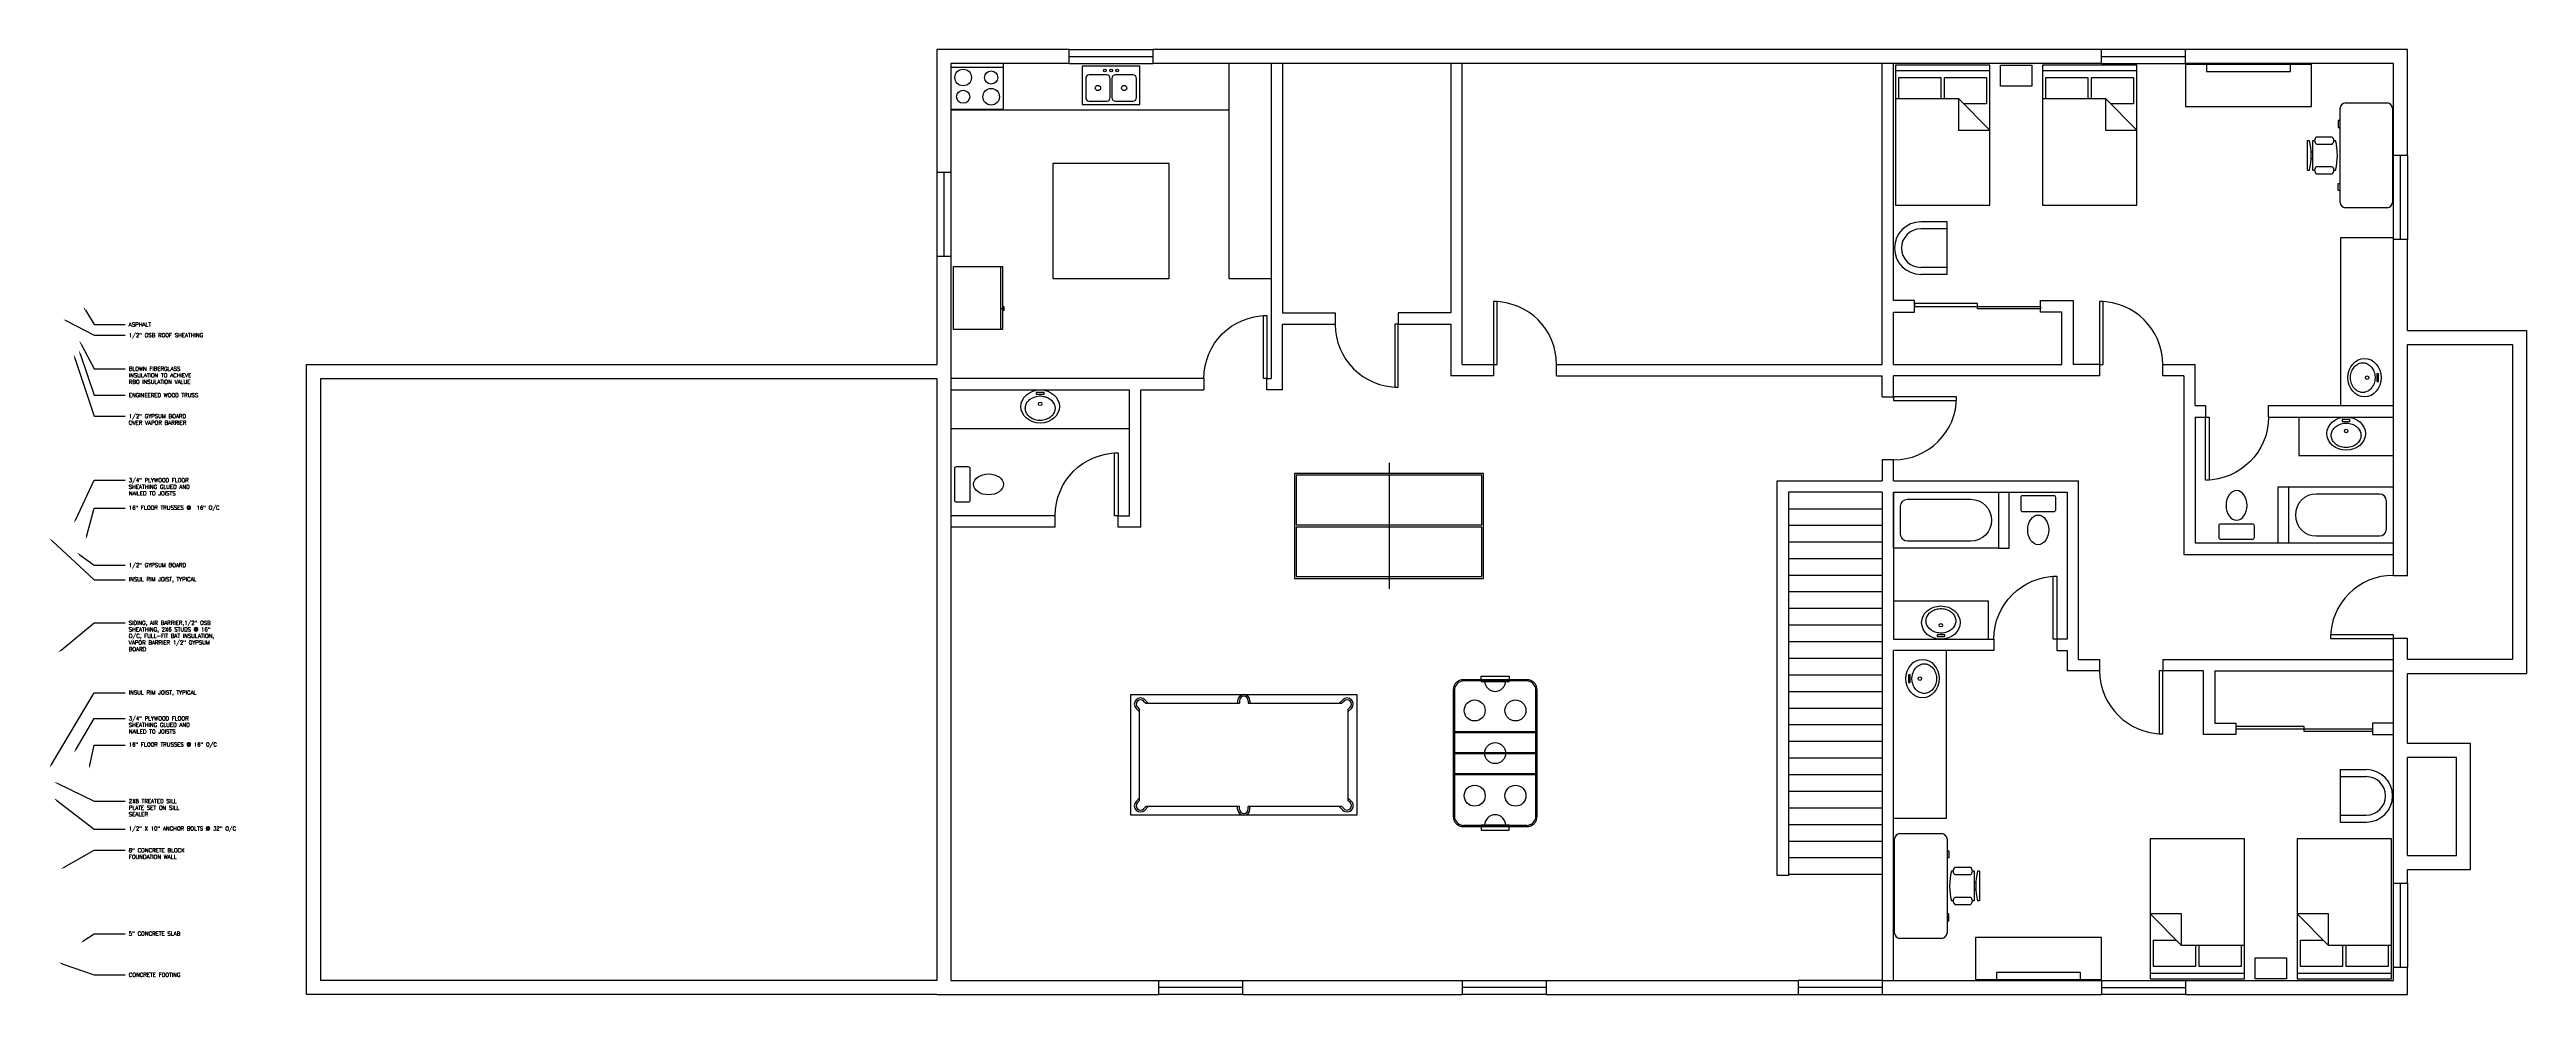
# Model space of a CAD drawing. Header units: inches. Extents: x -507 to 908, y 0 to 540.
import ezdxf
from ezdxf import colors
from ezdxf.entities.mleader import LeaderData, LeaderLine
from ezdxf.math import Vec2, Vec3

# ---------------------------------------------------------------- set-up
doc = ezdxf.new("R2010")
doc.units = ezdxf.units.IN
doc.header["$MEASUREMENT"] = 0
for name, color, linetype in [('flr-b', 130, 'Continuous'), ('flr-b-a-glaz', 2, 'Continuous'), ('flr-b-a-glaz-sill', 1, 'Continuous'), ('flr-b-door', 50, 'Continuous'), ('flr-b-furn', 230, 'Continuous'), ('grade', 6, 'Continuous')]:
    doc.layers.add(name, color=color, linetype=linetype)
doc.styles.add('ATTR', font='romans.shx', dxfattribs={"width": 0.8, "height": 0.400023})
doc.styles.add('Roman', font='romans')

# ---------------------------------------------------------------- blocks, each defined once
blk = doc.blocks.new('door-36')
blk.add_lwpolyline([(0, 0), (2, 0), (2, 36), (0, 36)], close=True)
blk.add_arc((0, 0), 36, 0, 90)
blk = doc.blocks.new('water-closet')
blk.add_lwpolyline([(-9, -9), (9, -9, 0.414214), (10, -8), (10, -1, 0.414214), (9, 0), (-9, 0, 0.414214), (-10, -1), (-10, -8, 0.414214)], format="xyb", close=True)
blk.add_ellipse((0, -19.5), major_axis=(0, 8.5), ratio=0.705882)
blk = doc.blocks.new('lav-2')
blk.add_lwpolyline([(-2.2, -2.5), (2.2, -2.5), (2.2, -1.5), (-2.2, -1.5)], close=True)
blk.add_circle((0, -8), 1)
blk.add_ellipse((0, -9.5), major_axis=(11, 0), ratio=0.863636)
blk.add_open_spline([(8.5, -10.5), (8.5, -9.9), (8.4, -9.3), (7.9, -7.9), (7.5, -7.1), (6.3, -5.8), (5.6, -5.2), (3.9, -4.2), (2.9, -3.9), (0.9, -3.5), (-0.2, -3.4), (-2.3, -3.7), (-3.3, -4), (-5.1, -4.9), (-5.9, -5.4), (-7.2, -6.7), (-7.7, -7.4), (-8.3, -8.9), (-8.5, -9.7), (-8.5, -11.3), (-8.3, -12.1), (-7.7, -13.6), (-7.2, -14.3), (-5.9, -15.6), (-5.1, -16.2), (-3.3, -17), (-2.3, -17.3), (-0.2, -17.6), (0.9, -17.5), (2.9, -17.1), (3.9, -16.8), (5.6, -15.8), (6.4, -15.2), (7.5, -13.8), (7.9, -13.1), (8.4, -11.7), (8.5, -11.1), (8.5, -10.5)], degree=3, knots=[0, 0, 0, 0, 0.283107, 0.283107, 0.640727, 0.640727, 0.998347, 0.998347, 1.355967, 1.355967, 1.713588, 1.713588, 2.071208, 2.071208, 2.428828, 2.428828, 2.786448, 2.786448, 3.144068, 3.144068, 3.501688, 3.501688, 3.859308, 3.859308, 4.216928, 4.216928, 4.574549, 4.574549, 4.932169, 4.932169, 5.289789, 5.289789, 5.647409, 5.647409, 6.005029, 6.005029, 6.283185, 6.283185, 6.283185, 6.283185])
blk = doc.blocks.new('tub')
for p, q in [((52, 28), (16, 28)), ((56, 8), (56, 24)), ((16, 4), (52, 4))]:
    blk.add_line(p, q)
blk.add_lwpolyline([(0, 0), (60, 0), (60, 32), (0, 32)], close=True)
for centre, radius, start, end in [((16, 16), 12, 90, 270), ((52, 24), 4, 0, 90), ((52, 8), 4, 270, 0)]:
    blk.add_arc(centre, radius, start, end)
blk = doc.blocks.new('bed-double')
for p, q in [((0, 77), (54, 77)), ((2, 61), (2, 73)), ((2, 73), (26, 73)), ((26, 73), (26, 61)), ((28, 61), (28, 73)), ((28, 73), (52, 73)), ((52, 73), (52, 58)), ((0, 61), (36, 61)), ((36, 61), (54, 43)), ((36, 61), (36, 43)), ((52, 58), (39, 58)), ((36, 43), (54, 43))]:
    blk.add_line(p, q)
blk.add_lwpolyline([(0, 0), (54, 0), (54, 80), (0, 80)], close=True)
blk = doc.blocks.new('dresser-1')
for points in [[(0, 0), (72, 0), (72, 24), (0, 24)], [(12, 20), (60, 20), (60, 24), (12, 24)]]:
    blk.add_lwpolyline(points, close=True)
blk = doc.blocks.new('Desk - 30 x 60 in.')
at = {"linetype": 'Continuous'}
for p, q in [((-26.999995, 0), (26.999995, 0)), ((-29.999995, -27), (-29.999995, -3)), ((29.999995, -3), (29.999995, -27)), ((26.999995, -30), (-26.999995, -30)), ((-20.000005, -30), (-20.000005, -31)), ((-20.000005, -31), (-16.000005, -31)), ((-16.000005, -31), (-16.000005, -30)), ((15.999995, -31), (15.999995, -30)), ((19.999995, -31), (15.999995, -31)), ((19.999995, -30), (19.999995, -31))]:
    blk.add_line(p, q, dxfattribs=at)
for centre, start, end in [((-26.499995, -3.5), 98.1301, 171.8699), ((26.499995, -3.5), 8.130102, 81.8699), ((-26.499995, -26.5), 188.1301, 261.8699), ((26.499995, -26.5), 278.1301, 351.8699)]:
    blk.add_arc(centre, 3.535534, start, end, dxfattribs=at)
blk = doc.blocks.new('Chair - Desk')
at = {"linetype": 'Continuous'}
for p, q in [((-8.5, 0), (-8.5, -1)), ((-8.5, 0), (8.5, 0)), ((8.5, 0), (8.5, -1)), ((-10.5, -5), (-10.5, -14)), ((-8.5, -3), (-8.5, -4)), ((-8.5, -3), (8.5, -3)), ((-6.5, -14), (-6.5, -5)), ((-2, -3), (-2, -1.9355)), ((2, -1.9576), (2, -3)), ((6.5, -5), (6.5, -14)), ((8.5, -3), (8.5, -4)), ((10.5, -14), (10.5, -5)), ((-8.5, -15), (-8.5, -16)), ((8.5, -15), (8.5, -16))]:
    blk.add_line(p, q, dxfattribs=at)
for centre, radius, start, end in [((-8.5, -6.5), 2.5, 36.8699, 143.1301), ((-8.5, -12.5), 2.5, 216.8699, 323.1301), ((0, 34.625), 36.625, 256.5803, 283.4197), ((8.5, -6.5), 2.5, 36.8699, 143.1301), ((8.5, -12.5), 2.5, 216.8699, 323.1301), ((0, 19.625), 36.625, 256.5803, 283.4197)]:
    blk.add_arc(centre, radius, start, end, dxfattribs=at)
blk = doc.blocks.new('chair-2')
for p, q in [((-15, 0), (-15, 15)), ((-11, 0), (-11, 15)), ((11, 0), (11, 15)), ((15, 0), (15, 15)), ((-15, 0), (15, 0))]:
    blk.add_line(p, q)
for radius in [15, 11]:
    blk.add_arc((0, 15), radius, 0, 180)
blk = doc.blocks.new('Pool Table')
at = {"linetype": 'Continuous'}
for p, q in [((0, -69.0001), (0, 0)), ((0, 0), (129.00003, 0)), ((129.00003, 0), (129.00003, -69.0001)), ((3, -7.9498), (4.99998, -9.9498)), ((3.70712, -7.2427), (4.98909, -8.5247)), ((5, -60.4868), (5, -8.528)), ((7.242641, -3.7071), (8.53515, -4.9997)), ((7.949734, -3), (9.94862, -4.9989)), ((8.519687, -5), (62, -5)), ((61, -3.5), (61, -5)), ((62, -3.5), (62, -5)), ((67, -3.5), (67, -5)), ((67, -5), (120.47733, -5)), ((68, -3.5), (68, -5)), ((121.05023, -3), (119.05133, -4.9989)), ((121.75733, -3.7071), (120.45533, -5.0091)), ((126.00003, -7.9498), (124.00003, -9.9498)), ((124.00003, -8.522), (124.00003, -60.4624)), ((125.29283, -7.2427), (124.01093, -8.5247)), ((129.00003, -69.0001), (0, -69.0001)), ((3, -61.0503), (4.99998, -59.0503)), ((3.70712, -61.7574), (4.98909, -60.4754)), ((7.242641, -65.2929), (8.544628, -63.9909)), ((7.949734, -66.0001), (9.94862, -64.0012)), ((62, -64.0001), (8.52181, -64.0001)), ((61, -65.5001), (61, -64.0001)), ((62, -65.5001), (62, -64.0001)), ((67, -65.5001), (67, -64.0001)), ((120.44533, -64.0001), (67, -64.0001)), ((68, -65.5001), (68, -64.0001)), ((121.05023, -66.0001), (119.05133, -64.0012)), ((121.75733, -65.2929), (120.45533, -63.9909)), ((126.00003, -61.0503), (124.00003, -59.0503)), ((125.29283, -61.7574), (124.01093, -60.4754))]:
    blk.add_line(p, q, dxfattribs=at)
for centre, radius, start, end in [((64.5, -3.5), 3.5, 0, 180), ((5.47488, -5.4749), 3.5, 45, 225), ((5.47488, -5.4749), 2.5, 45, 225), ((64.5, -3.5), 2.5, 0, 180), ((123.52513, -5.4749), 3.5, 315, 135), ((123.52513, -5.4749), 2.5, 315, 135), ((5.47488, -63.5252), 3.5, 135, 315), ((5.47488, -63.5252), 2.5, 135, 315), ((64.5, -65.5001), 3.5, 180, 0), ((64.5, -65.5001), 2.5, 180, 0), ((123.52513, -63.5252), 3.5, 225, 45.00001), ((123.52513, -63.5252), 2.5, 225, 45.00001)]:
    blk.add_arc(centre, radius, start, end, dxfattribs=at)
at = {"style": 'ATTR', "width": 0.8, "flags": 9}
blk.add_attdef('ESTCODE', (0, 0), '', height=0.0258, dxfattribs=at)
blk = doc.blocks.new('range')
blk.add_line((-15, -2), (15, -2))
blk.add_lwpolyline([(-15, -26), (15, -26), (15, 0), (-15, 0)], close=True)
for centre, radius in [((-8, -8), 4.75), ((8, -8), 3.75), ((-8, -19), 3.75), ((8, -19), 4.75)]:
    blk.add_circle(centre, radius)
blk = doc.blocks.new('sink-1')
blk.add_lwpolyline([(0, 0), (33, 0), (33, 22), (0, 22)], close=True)
for points in [[(4, 2), (14, 2, 0.414214), (16, 4), (16, 15, 0.414214), (14, 17), (4, 17, 0.414214), (2, 15), (2, 4, 0.414214)], [(19, 2), (29, 2, 0.414214), (31, 4), (31, 15, 0.414214), (29, 17), (19, 17, 0.414214), (17, 15), (17, 4, 0.414214)]]:
    blk.add_lwpolyline(points, format="xyb", close=True)
for centre, radius in [((13, 19.5), 0.75), ((16.5, 19.5), 0.75), ((20, 19.5), 0.75), ((9, 9.5), 1.5), ((24, 9.5), 1.5)]:
    blk.add_circle(centre, radius)
blk = doc.blocks.new('Refrigerator-2 door - 36 in top')
for p, q in [((0, -26.999999), (36, -26.999999)), ((11, -27.999999), (11, -28.999999)), ((12, -26.999999), (12, -28.999999)), ((13, -28.999999), (13, -27.999999)), ((11, -28.999999), (13, -28.999999))]:
    blk.add_line(p, q)
blk.add_lwpolyline([(0, -27.999999), (0, 0), (36, 0), (36, -27.999999)], close=True)

msp = doc.modelspace()

# ---------------------------------------------------------------- linework, layer by layer
at = {"layer": 'flr-b'}
for p, q in [((0, 540), (0, 470)), ((75.5, 540), (0, 540)), ((75.5, 532), (75.5, 540)), ((123.5, 532), (123.5, 540)), ((665.2, 540), (123.5, 540)), ((665.2, 532), (665.2, 540)), ((840, 540), (713.2, 540)), ((713.2, 532), (713.2, 540)), ((840, 479.5), (840, 540)), ((8, 532), (8, 470)), ((75.5, 532), (8, 532)), ((665.2, 532), (123.5, 532)), ((191, 532), (191, 352)), ((197.5, 532), (197.5, 389.5)), ((293.5, 532), (293.5, 389.5)), ((300, 360), (300, 532)), ((540, 360), (540, 532)), ((546.5, 396.5), (546.5, 532)), ((832, 532), (713.2, 532)), ((832, 479.5), (832, 532)), ((0, 470), (8, 470)), ((840, 479.5), (832, 479.5)), ((832, 239.5), (832, 431.5)), ((840, 431.5), (832, 431.5)), ((840, 379.5), (840, 431.5)), ((0, 422), (8, 422)), ((0, 422), (0, 360)), ((8, 422), (8, 8)), ((558.5, 396.5), (546.5, 396.5)), ((558.5, 390), (558.5, 396.5)), ((630.5, 390), (630.5, 396.5)), ((630.5, 396.5), (649, 396.5)), ((649, 396.5), (649, 360)), ((197.5, 389.5), (227.5, 389.5)), ((197.5, 383), (227.5, 383)), ((197.5, 345.5), (197.5, 383)), ((227.5, 389.5), (227.5, 383)), ((293.5, 389.5), (263.5, 389.5)), ((263.5, 389.5), (263.5, 383)), ((263.5, 383), (293.5, 383)), ((293.5, 383), (293.5, 353.5)), ((546.5, 390), (558.5, 390)), ((546.5, 360), (546.5, 390)), ((642.5, 390), (630.5, 390)), ((642.5, 360), (642.5, 390)), ((840, 379.5), (908, 379.5)), ((840, 239.5), (840, 371.5)), ((840, 371.5), (900, 371.5)), ((900, 371.5), (900, 191.5)), ((908, 379.5), (908, 183.5)), ((-360, 0), (-360, 360)), ((-360, 360), (0, 360)), ((300, 360), (318, 360)), ((318, 360), (318, 353.5)), ((354, 360), (540, 360)), ((354, 353.5), (354, 360)), ((546.5, 360), (642.5, 360)), ((664.2, 360), (649, 360)), ((664.2, 360), (664.2, 353.5)), ((700.2, 353.5), (700.2, 360)), ((700.2, 360), (718.7, 360)), ((718.7, 336.5), (718.7, 360)), ((718.7, 360), (718.7, 360)), ((-352, 8), (-352, 352)), ((-352, 352), (0, 352)), ((0, 352), (0, 8)), ((152.5, 352), (8, 352)), ((8, 345.5), (110, 345.5)), ((110, 273.5), (110, 345.5)), ((116.5, 267), (116.5, 345.5)), ((116.5, 345.5), (152.5, 345.5)), ((152.5, 352), (152.5, 345.5)), ((188.5, 345.5), (188.5, 352)), ((188.5, 352), (191, 352)), ((197.5, 345.5), (188.5, 345.5)), ((318, 353.5), (293.5, 353.5)), ((354, 353.5), (540, 353.5)), ((540, 341.5), (540, 353.5)), ((540, 341.5), (546.5, 341.5)), ((664.2, 353.5), (546.5, 353.5)), ((546.5, 341.5), (546.5, 353.5)), ((712.2, 353.5), (700.2, 353.5)), ((712.2, 353.5), (712.2, 251.5)), ((718.7, 336.5), (724.7, 336.5)), ((718.7, 330), (724.7, 330)), ((718.7, 330), (718.7, 258)), ((724.7, 336.5), (724.7, 330)), ((760.7, 330), (760.7, 336.5)), ((760.7, 336.5), (832, 336.5)), ((760.7, 330), (832, 330)), ((540, 305.5), (540, 293.5)), ((546.5, 305.5), (540, 305.5)), ((546.5, 293.5), (546.5, 305.5)), ((480, 68), (480, 293.5)), ((480, 293.5), (540, 293.5)), ((540, 287), (486.5, 287)), ((486.5, 287), (486.5, 68)), ((540, 287), (540, 8)), ((546.5, 293.5), (652.2, 293.5)), ((546.5, 287), (645.7, 287)), ((546.5, 287), (546.5, 203)), ((645.7, 287), (645.7, 203)), ((652.2, 191.5), (652.2, 293.5)), ((67.5, 273.5), (8, 273.5)), ((67.5, 267), (67.5, 273.5)), ((103.5, 267), (103.5, 273.5)), ((103.5, 273.5), (110, 273.5)), ((486.5, 277.5), (540, 277.5)), ((67.5, 267), (8, 267)), ((116.5, 267), (103.5, 267)), ((540, 268), (486.5, 268)), ((540, 258.5), (486.5, 258.5)), ((718.7, 258), (832, 258)), ((540, 249), (486.5, 249)), ((712.2, 251.5), (832, 251.5)), ((540, 239.5), (486.5, 239.5)), ((540, 230), (486.5, 230)), ((832, 239.5), (840, 239.5)), ((540, 220.5), (486.5, 220.5)), ((540, 211), (486.5, 211)), ((540, 201.5), (486.5, 201.5)), ((546.5, 203), (603.7, 203)), ((603.7, 203), (603.7, 196.5)), ((645.7, 203), (639.7, 203)), ((639.7, 203), (639.7, 196.5)), ((840, 203.5), (832, 203.5)), ((832, 63.7), (832, 203.5)), ((840, 191.5), (840, 203.5)), ((540, 192), (486.5, 192)), ((546.5, 8), (546.5, 196.5)), ((603.7, 196.5), (546.5, 196.5)), ((639.7, 196.5), (645.7, 196.5)), ((645.7, 196.5), (645.7, 185)), ((664.2, 185), (645.7, 185)), ((652.2, 191.5), (664.2, 191.5)), ((664.2, 191.5), (664.2, 185)), ((700.2, 191.5), (832, 191.5)), ((700.2, 191.5), (700.2, 185)), ((723.5, 185), (700.2, 185)), ((723.5, 148.5), (723.5, 185)), ((730, 185), (832, 185)), ((730, 185), (730, 155)), ((900, 191.5), (840, 191.5)), ((540, 182.5), (486.5, 182.5)), ((540, 173), (486.5, 173)), ((840, 183.5), (908, 183.5)), ((840, 143.5), (840, 183.5)), ((540, 163.5), (486.5, 163.5)), ((540, 154), (486.5, 154)), ((540, 144.5), (486.5, 144.5)), ((742, 148.5), (723.5, 148.5)), ((730, 155), (742, 155)), ((742, 155), (742, 148.5)), ((832, 155), (820, 155)), ((820, 155), (820, 148.5)), ((820, 148.5), (832, 148.5)), ((876, 143.5), (840, 143.5)), ((876, 71.5), (876, 143.5)), ((540, 135), (486.5, 135)), ((832, 79.5), (832, 135.5)), ((840, 79.5), (840, 135.5)), ((868, 135.5), (840, 135.5)), ((868, 79.5), (868, 135.5)), ((540, 125.5), (486.5, 125.5)), ((540, 116), (486.5, 116)), ((540, 106.5), (486.5, 106.5)), ((540, 97), (486.5, 97)), ((540, 87.5), (486.5, 87.5)), ((540, 78), (486.5, 78)), ((840, 79.5), (868, 79.5)), ((840, 71.5), (876, 71.5)), ((840, 63.7), (840, 71.5)), ((486.5, 68), (480, 68)), ((540, 68.5), (486.5, 68.5)), ((832, 63.7), (840, 63.7)), ((832, 8), (832, 15.7)), ((832, 15.7), (840, 15.7)), ((840, 0), (840, 15.7)), ((0, 0), (-360, 0)), ((0, 8), (-352, 8)), ((0, 0), (126.8, 0)), ((8, 8), (126.8, 8)), ((126.8, 0), (126.8, 8)), ((174.8, 0), (174.8, 8)), ((174.8, 8), (300, 8)), ((300, 8), (300, 0)), ((348, 8), (348, 0)), ((348, 8), (492, 8)), ((492, 8), (492, 0)), ((540, 8), (540, 0)), ((540, 8), (665.2, 8)), ((665.2, 8), (665.2, 0)), ((713.2, 8), (713.2, 0)), ((713.2, 8), (832, 8)), ((174.8, 0), (300, 0)), ((348, 0), (492, 0)), ((540, 0), (665.2, 0)), ((713.2, 0), (840, 0))]:
    msp.add_line(p, q, dxfattribs=at)
at = {"layer": 'flr-b-a-glaz'}
for p, q in [((75.5, 536), (123.5, 536)), ((665.2, 536), (713.2, 536)), ((4, 470), (4, 422)), ((836, 431.5), (836, 479.5)), ((836, 15.7), (836, 63.7)), ((174.8, 4), (126.8, 4)), ((348, 4), (300, 4)), ((540, 4), (492, 4)), ((665.2, 4), (713.2, 4))]:
    msp.add_line(p, q, dxfattribs=at)
at = {"layer": 'flr-b-a-glaz-sill'}
for p, q in [((75.5, 540), (123.5, 540)), ((713.2, 540), (665.2, 540)), ((75.5, 532), (123.5, 532)), ((665.2, 532), (713.2, 532)), ((0, 470), (0, 422)), ((8, 470), (8, 422)), ((832, 431.5), (832, 479.5)), ((840, 479.5), (840, 431.5)), ((832, 15.7), (832, 63.7)), ((840, 63.7), (840, 15.7)), ((126.8, 8), (174.8, 8)), ((300, 8), (348, 8)), ((540, 8), (492, 8)), ((665.2, 8), (713.2, 8)), ((174.8, 0), (126.8, 0)), ((348, 0), (300, 0)), ((492, 0), (540, 0)), ((713.2, 0), (665.2, 0))]:
    msp.add_line(p, q, dxfattribs=at)
at = {"layer": 'flr-b-door'}
for p, q in [((594.5, 394.8), (558.5, 394.8)), ((558.5, 394.8), (558.5, 393.2)), ((558.5, 393.2), (630.5, 393.2)), ((594.5, 391.8), (594.5, 394.8)), ((630.5, 391.8), (594.5, 391.8)), ((630.5, 393.2), (630.5, 391.8)), ((781, 153.2), (742, 153.2)), ((742, 153.2), (742, 151.8)), ((742, 151.8), (820, 151.8)), ((781, 150.2), (781, 153.2)), ((820, 150.2), (781, 150.2)), ((820, 151.8), (820, 150.2))]:
    msp.add_line(p, q, dxfattribs=at)
at = {"layer": 'flr-b-furn'}
for p, q in [((167, 409), (167, 532)), ((8, 505.5), (167, 505.5)), ((802, 336.5), (802, 432.5)), ((802, 432.5), (832, 432.5)), ((191, 409), (167, 409)), ((778, 330), (778, 308)), ((8, 323.5), (110, 323.5)), ((204.3, 297.8), (204.3, 237.8)), ((312.3, 297.8), (204.3, 297.8)), ((258.3, 303.8), (258.3, 231.8)), ((312.3, 237.8), (312.3, 297.8)), ((778, 308), (832, 308)), ((311.3, 296.8), (205.3, 296.8)), ((205.3, 296.8), (205.3, 268.3)), ((311.3, 268.3), (311.3, 296.8)), ((612.5, 255), (612.5, 287)), ((772, 290), (766, 290)), ((766, 290), (766, 258)), ((205.3, 268.3), (311.3, 268.3)), ((205.3, 267.3), (311.3, 267.3)), ((205.3, 267.3), (205.3, 238.8)), ((311.3, 238.8), (311.3, 267.3)), ((606.5, 255), (612.5, 255)), ((204.3, 237.8), (312.3, 237.8)), ((205.3, 238.8), (311.3, 238.8)), ((546.5, 225), (600.5, 225)), ((600.5, 225), (600.5, 203)), ((576.5, 196.5), (576.5, 100.5)), ((294.9, 173.9), (294.9, 101.9)), ((295.6, 173.9), (295.6, 101.9)), ((336.9, 179.9), (300.9, 179.9)), ((336.9, 179.2), (300.9, 179.2)), ((310.9, 178.9), (310.9, 181.9)), ((310.9, 181.9), (326.9, 181.9)), ((310.9, 178.9), (326.9, 178.9)), ((326.9, 181.9), (326.9, 178.9)), ((342.1, 101.9), (342.1, 173.9)), ((342.9, 101.9), (342.9, 173.9)), ((295.6, 150.2), (342.1, 150.2)), ((295.6, 149.7), (342.1, 149.7)), ((295.6, 138.2), (342.1, 138.2)), ((295.6, 137.7), (342.1, 137.7)), ((295.6, 126.2), (342.1, 126.2)), ((295.6, 125.7), (342.1, 125.7)), ((576.5, 100.5), (546.5, 100.5)), ((300.9, 96.7), (336.9, 96.7)), ((300.9, 95.9), (336.9, 95.9)), ((310.9, 96.9), (310.9, 93.9)), ((310.9, 96.9), (326.9, 96.9)), ((310.9, 93.9), (326.9, 93.9)), ((326.9, 93.9), (326.9, 96.9))]:
    msp.add_line(p, q, dxfattribs=at)
for points in [[(607.5, 531), (625.5, 531), (625.5, 519), (607.5, 519)], [(66.5, 475), (132.5, 475), (132.5, 409), (66.5, 409)], [(771, 9), (753, 9), (753, 21), (771, 21)]]:
    msp.add_lwpolyline(points, close=True, dxfattribs=at)
for centre in [(307.2, 162.3), (330.5, 162.3), (318.9, 137.9), (307.2, 113.6), (330.5, 113.6)]:
    msp.add_circle(centre, 6, dxfattribs=at)
for centre, radius, start, end in [((300.9, 173.9), 6, 90, 180), ((300.9, 173.9), 5.25, 90, 180), ((318.9, 179.2), 6, 180, 0), ((336.9, 173.9), 6, 0, 90), ((336.9, 173.9), 5.25, 0, 90), ((300.9, 101.9), 6, 180, 270), ((300.9, 101.9), 5.25, 180, 270), ((318.9, 96.7), 6, 0, 180), ((336.9, 101.9), 6, 270, 0), ((336.9, 101.9), 5.25, 270, 0)]:
    msp.add_arc(centre, radius, start, end, dxfattribs=at)

# ---------------------------------------------------------------- block references
at = {"layer": 'flr-b-door', "xscale": -1}
for p in [(188.5, 352), (103.5, 273.5), (639.7, 203)]:
    msp.add_blockref('door-36', p, dxfattribs=at)
at = {"layer": 'flr-b-door'}
for p, rotation in [((263.5, 383), 180), ((546.5, 341.5), 270), ((832, 203.5), 90), ((700.2, 185), 180)]:
    msp.add_blockref('door-36', p, dxfattribs=dict(at, rotation=rotation))
for p in [(318, 360), (664.2, 360)]:
    msp.add_blockref('door-36', p, dxfattribs=at)
at = {"layer": 'flr-b-door', "xscale": -1, "rotation": 180}
msp.add_blockref('door-36', (724.7, 330), dxfattribs=at)
at = {"layer": 'flr-b-furn'}
for name, p in [('range', (23, 532)), ('sink-1', (83, 508.5)), ('bed-double', (547.5, 451)), ('bed-double', (631.5, 451)), ('dresser-1', (713.2, 507.5)), ('lav-2', (59, 345.5)), ('lav-2', (805, 330)), ('water-closet', (629.1, 285)), ('tub', (772, 258)), ('Pool Table', (110.8, 171.4))]:
    msp.add_blockref(name, p, dxfattribs=at)
for name, p, rotation in [('Desk - 30 x 60 in.', (831.5, 479.5), 270), ('Chair - Desk', (783, 479.5), 90), ('chair-2', (577, 426.5), 89.99999999999999), ('Refrigerator-2 door - 36 in top', (9.5, 380), 90), ('lav-2', (825, 352.5), 270), ('water-closet', (10, 291.5), 90), ('lav-2', (573.5, 203), 180), ('lav-2', (553.5, 180.5), 89.99999999999999), ('chair-2', (801.5, 113.5), 270), ('Desk - 30 x 60 in.', (547, 62), 90), ('bed-double', (747, 89), 180), ('bed-double', (831, 89), 180), ('Chair - Desk', (595.5, 62), 270), ('dresser-1', (665.2, 32.5), 180)]:
    msp.add_blockref(name, p, dxfattribs=dict(at, rotation=rotation))
at = {"layer": 'flr-b-furn', "xscale": -1}
msp.add_blockref('tub', (606.5, 255), dxfattribs=at)
at = {"layer": 'flr-b-furn', "xscale": -1, "rotation": 180}
msp.add_blockref('water-closet', (742.4, 260), dxfattribs=at)

# ---------------------------------------------------------------- leaders
at = {"layer": 'grade'}
ml = msp.add_multileader_mtext('Standard', dxfattribs=at)
ml.set_content('1/2" OSB ROOF SHEATHING', color=256, style='Roman')
ml.set_leader_properties(color=256, linetype='ByLayer', lineweight=-1)
ml.build(insert=Vec2(0, 0))
ml.multileader.update_dxf_attribs({"dogleg_length": 0.36, "arrow_head_size": 2.25, "scale": 24})
ctx = ml.context
ctx.base_point, ctx.scale, ctx.char_height, ctx.arrow_head_size, ctx.landing_gap_size, ctx.plane_origin = Vec3(-463.7, 376.8), 24, 2.25, 2.25, 2.16, Vec3(-499.1, 385.9)
notes = []
notes.append((ctx, [(0, (1, 1, 0), (-472.4, 376.8), (1, 0), 8.64, [(0, [(-499.1, 385.9), (-481.4, 376.8)], 0, [])])]))
ctx.mtext.insert, ctx.mtext.flow_direction = Vec3(-461.6, 377.9), 5
ml = msp.add_multileader_mtext('Standard', dxfattribs=at)
ml.set_content('ASPHALT', color=256, style='Roman')
ml.set_leader_properties(color=256, linetype='ByLayer', lineweight=-1)
ml.build(insert=Vec2(0, 0))
ml.multileader.update_dxf_attribs({"dogleg_length": 0.36, "arrow_head_size": 2.25, "scale": 24})
ctx = ml.context
ctx.base_point, ctx.scale, ctx.char_height, ctx.arrow_head_size, ctx.landing_gap_size, ctx.plane_origin = Vec3(-463.7, 382.9), 24, 2.25, 2.25, 2.16, Vec3(-487.6, 393)
notes.append((ctx, [(0, (1, 1, 0), (-472.4, 382.9), (1, 0), 8.64, [(0, [(-487.6, 393), (-481.4, 382.9)], 0, [])])]))
ctx.mtext.insert, ctx.mtext.flow_direction = Vec3(-461.6, 384), 5
ml = msp.add_multileader_mtext('Standard', dxfattribs=at)
ml.set_content('ENGINEERED WOOD TRUSS', color=256, style='Roman')
ml.set_leader_properties(color=256, linetype='ByLayer', lineweight=-1)
ml.build(insert=Vec2(0, 0))
ml.multileader.update_dxf_attribs({"dogleg_length": 0.36, "arrow_head_size": 2.25, "scale": 24})
ctx = ml.context
ctx.base_point, ctx.scale, ctx.char_height, ctx.arrow_head_size, ctx.landing_gap_size, ctx.plane_origin = Vec3(-463.7, 342.5), 24, 2.25, 2.25, 2.16, Vec3(-490.1, 368.2)
notes.append((ctx, [(0, (1, 1, 0), (-472.4, 342.5), (1, 0), 8.64, [(0, [(-490.1, 368.2), (-481.4, 342.5)], 0, [])])]))
ctx.mtext.insert, ctx.mtext.flow_direction = Vec3(-461.6, 343.6), 5
ml = msp.add_multileader_mtext('Standard', dxfattribs=at)
ml.set_content('BLOWN FIBERGLASS\\PINSULATION TO ACHIEVE\\PRBO INSULATION VALUE', color=256, style='Roman')
ml.set_leader_properties(color=256, linetype='ByLayer', lineweight=-1)
ml.build(insert=Vec2(0, 0))
ml.multileader.update_dxf_attribs({"dogleg_length": 0.36, "arrow_head_size": 2.25, "scale": 24})
ctx = ml.context
ctx.base_point, ctx.scale, ctx.char_height, ctx.arrow_head_size, ctx.landing_gap_size, ctx.plane_origin = Vec3(-463.7, 357.5), 24, 2.25, 2.25, 2.16, Vec3(-492.9, 373.7)
notes.append((ctx, [(0, (1, 1, 0), (-472.4, 357.5), (1, 0), 8.64, [(0, [(-489.9, 373.7), (-481.4, 357.5)], 0, [])])]))
ctx.mtext.insert, ctx.mtext.flow_direction = Vec3(-461.6, 358.7), 5
ml = msp.add_multileader_mtext('Standard', dxfattribs=at)
ml.set_content('1/2" GYPSUM BOARD\\POVER VAPOR BARRIER', color=256, style='Roman')
ml.set_leader_properties(color=256, linetype='ByLayer', lineweight=-1)
ml.build(insert=Vec2(0, 0))
ml.multileader.update_dxf_attribs({"dogleg_length": 0.36, "arrow_head_size": 2.25, "scale": 24})
ctx = ml.context
ctx.base_point, ctx.scale, ctx.char_height, ctx.arrow_head_size, ctx.landing_gap_size, ctx.plane_origin = Vec3(-463.7, 330.5), 24, 2.25, 2.25, 2.16, Vec3(-493.1, 365.7)
notes.append((ctx, [(0, (1, 1, 0), (-472.4, 330.5), (1, 0), 8.64, [(0, [(-493.1, 365.7), (-481.4, 330.5)], 0, [])])]))
ctx.mtext.insert, ctx.mtext.flow_direction = Vec3(-461.6, 331.6), 5
ml = msp.add_multileader_mtext('Standard', dxfattribs=at)
ml.set_content('3/4" PLYWOOD FLOOR\\PSHEATHING GLUED AND\\PNAILED TO JOISTS', color=256, style='Roman')
ml.set_leader_properties(color=256, linetype='ByLayer', lineweight=-1)
ml.build(insert=Vec2(0, 0))
ml.multileader.update_dxf_attribs({"dogleg_length": 0.36, "arrow_head_size": 2.25, "scale": 24})
ctx = ml.context
ctx.base_point, ctx.scale, ctx.char_height, ctx.arrow_head_size, ctx.landing_gap_size, ctx.plane_origin = Vec3(-463.7, 293.9), 24, 2.25, 2.25, 2.16, Vec3(-492.9, 269.4)
notes.append((ctx, [(0, (1, 1, 0), (-472.4, 293.9), (1, 0), 8.64, [(0, [(-492.9, 269.4), (-481.4, 293.9)], 0, [])])]))
ctx.mtext.insert, ctx.mtext.flow_direction = Vec3(-461.6, 295), 5
ml = msp.add_multileader_mtext('Standard', dxfattribs=at)
ml.set_content('16" FLOOR TRUSSES @  16" O/C', color=256, style='Roman')
ml.set_leader_properties(color=256, linetype='ByLayer', lineweight=-1)
ml.build(insert=Vec2(0, 0))
ml.multileader.update_dxf_attribs({"dogleg_length": 0.36, "arrow_head_size": 2.25, "scale": 24})
ctx = ml.context
ctx.base_point, ctx.scale, ctx.char_height, ctx.arrow_head_size, ctx.landing_gap_size, ctx.plane_origin = Vec3(-463.7, 277.9), 24, 2.25, 2.25, 2.16, Vec3(-486.2, 260.1)
notes.append((ctx, [(0, (1, 1, 0), (-472.4, 277.9), (1, 0), 8.64, [(0, [(-486.2, 260.1), (-481.4, 277.9)], 0, [])])]))
ctx.mtext.insert, ctx.mtext.flow_direction = Vec3(-461.6, 279.3), 5
ml = msp.add_multileader_mtext('Standard', dxfattribs=at)
ml.set_content('INSUL RIM JOIST, TYPICAL', color=256, style='Roman')
ml.set_leader_properties(color=256, linetype='ByLayer', lineweight=-1)
ml.build(insert=Vec2(0, 0))
ml.multileader.update_dxf_attribs({"dogleg_length": 0.36, "arrow_head_size": 2.25, "scale": 24})
ctx = ml.context
ctx.base_point, ctx.scale, ctx.char_height, ctx.arrow_head_size, ctx.landing_gap_size, ctx.plane_origin = Vec3(-463.7, 237), 24, 2.25, 2.25, 2.16, Vec3(-506.9, 260.6)
notes.append((ctx, [(0, (1, 1, 0), (-472.4, 237), (1, 0), 8.64, [(0, [(-506.9, 260.6), (-481.4, 237)], 0, [])])]))
ctx.mtext.insert, ctx.mtext.flow_direction = Vec3(-461.6, 238.4), 5
ml = msp.add_multileader_mtext('Standard', dxfattribs=at)
ml.set_content('1/2" GYPSUM BOARD', color=256, style='Roman')
ml.set_leader_properties(color=256, linetype='ByLayer', lineweight=-1)
ml.build(insert=Vec2(0, 0))
ml.multileader.update_dxf_attribs({"dogleg_length": 0.36, "arrow_head_size": 2.25, "scale": 24})
ctx = ml.context
ctx.base_point, ctx.scale, ctx.char_height, ctx.arrow_head_size, ctx.landing_gap_size, ctx.plane_origin = Vec3(-463.7, 245.4), 24, 2.25, 2.25, 2.16, Vec3(-491.4, 252.6)
notes.append((ctx, [(0, (1, 1, 0), (-472.4, 245.4), (1, 0), 8.64, [(0, [(-491.4, 252.6), (-481.4, 245.4)], 0, [])])]))
ctx.mtext.insert, ctx.mtext.flow_direction = Vec3(-461.6, 246.5), 5
ml = msp.add_multileader_mtext('Standard', dxfattribs=at)
ml.set_content('SIDING, AIR BARRIER,1/2" OSB\\PSHEATHING, 2X6 STUDS @ 16"\\PO/C, FULL-FIT BAT INSULATION,\\PVAPOR BARRIER 1/2" GYPSUM\\PBOARD', color=256, style='Roman')
ml.set_leader_properties(color=256, linetype='ByLayer', lineweight=-1)
ml.build(insert=Vec2(0, 0))
ml.multileader.update_dxf_attribs({"dogleg_length": 0.36, "arrow_head_size": 2.25, "scale": 24})
ctx = ml.context
ctx.base_point, ctx.scale, ctx.char_height, ctx.arrow_head_size, ctx.landing_gap_size, ctx.plane_origin = Vec3(-463.7, 212.4), 24, 2.25, 2.25, 2.16, Vec3(-501.9, 195.4)
notes.append((ctx, [(0, (1, 1, 0), (-472.4, 212.4), (1, 0), 8.64, [(0, [(-501.9, 195.4), (-481.4, 212.4)], 0, [])])]))
ctx.mtext.insert, ctx.mtext.flow_direction = Vec3(-461.6, 213.5), 5
ml = msp.add_multileader_mtext('Standard', dxfattribs=at)
ml.set_content('INSUL RIM JOIST, TYPICAL', color=256, style='Roman')
ml.set_leader_properties(color=256, linetype='ByLayer', lineweight=-1)
ml.build(insert=Vec2(0, 0))
ml.multileader.update_dxf_attribs({"dogleg_length": 0.36, "arrow_head_size": 2.25, "scale": 24})
ctx = ml.context
ctx.base_point, ctx.scale, ctx.char_height, ctx.arrow_head_size, ctx.landing_gap_size, ctx.plane_origin = Vec3(-463.7, 172.4), 24, 2.25, 2.25, 2.16, Vec3(-506.9, 129.5)
notes.append((ctx, [(0, (1, 1, 0), (-472.4, 172.4), (1, 0), 8.64, [(0, [(-506.9, 129.5), (-481.4, 172.4)], 0, [])])]))
ctx.mtext.insert, ctx.mtext.flow_direction = Vec3(-461.6, 173.7), 5
ml = msp.add_multileader_mtext('Standard', dxfattribs=at)
ml.set_content('3/4" PLYWOOD FLOOR\\PSHEATHING GLUED AND\\PNAILED TO JOISTS', color=256, style='Roman')
ml.set_leader_properties(color=256, linetype='ByLayer', lineweight=-1)
ml.build(insert=Vec2(0, 0))
ml.multileader.update_dxf_attribs({"dogleg_length": 0.36, "arrow_head_size": 2.25, "scale": 24})
ctx = ml.context
ctx.base_point, ctx.scale, ctx.char_height, ctx.arrow_head_size, ctx.landing_gap_size, ctx.plane_origin = Vec3(-463.7, 157.7), 24, 2.25, 2.25, 2.16, Vec3(-492.9, 138.2)
notes.append((ctx, [(0, (1, 1, 0), (-472.4, 157.7), (1, 0), 8.64, [(0, [(-492.9, 138.2), (-481.4, 157.7)], 0, [])])]))
ctx.mtext.insert, ctx.mtext.flow_direction = Vec3(-461.6, 158.9), 5
ml = msp.add_multileader_mtext('Standard', dxfattribs=at)
ml.set_content('16" FLOOR TRUSSES @ 16" O/C', color=256, style='Roman')
ml.set_leader_properties(color=256, linetype='ByLayer', lineweight=-1)
ml.build(insert=Vec2(0, 0))
ml.multileader.update_dxf_attribs({"dogleg_length": 0.36, "arrow_head_size": 2.25, "scale": 24})
ctx = ml.context
ctx.base_point, ctx.scale, ctx.char_height, ctx.arrow_head_size, ctx.landing_gap_size, ctx.plane_origin = Vec3(-463.7, 142.5), 24, 2.25, 2.25, 2.16, Vec3(-450.9, 135.5)
notes.append((ctx, [(0, (1, 1, 0), (-472.4, 142.5), (1, 0), 8.64, [(0, [(-484.4, 128.9), (-481.4, 142.5)], 0, [])])]))
ctx.mtext.insert, ctx.mtext.flow_direction = Vec3(-461.6, 144), 5
ml = msp.add_multileader_mtext('Standard', dxfattribs=at)
ml.set_content('2X8 TREATED SILL\\PPLATE SET ON SILL\\PSEALER', color=256, style='Roman')
ml.set_leader_properties(color=256, linetype='ByLayer', lineweight=-1)
ml.build(insert=Vec2(0, 0))
ml.multileader.update_dxf_attribs({"dogleg_length": 0.36, "arrow_head_size": 2.25, "scale": 24})
ctx = ml.context
ctx.base_point, ctx.scale, ctx.char_height, ctx.arrow_head_size, ctx.landing_gap_size, ctx.plane_origin = Vec3(-463.7, 110.5), 24, 2.25, 2.25, 2.16, Vec3(-504.2, 121.5)
notes.append((ctx, [(0, (1, 1, 0), (-472.4, 110.5), (1, 0), 8.64, [(0, [(-504.2, 121.5), (-481.4, 110.5)], 0, [])])]))
ctx.mtext.insert, ctx.mtext.flow_direction = Vec3(-461.6, 111.6), 5
ml = msp.add_multileader_mtext('Standard', dxfattribs=at)
ml.set_content('1/2" X 10" ANCHOR BOLTS @ 32" O/C', color=256, style='Roman')
ml.set_leader_properties(color=256, linetype='ByLayer', lineweight=-1)
ml.build(insert=Vec2(0, 0))
ml.multileader.update_dxf_attribs({"dogleg_length": 0.36, "arrow_head_size": 2.25, "scale": 24})
ctx = ml.context
ctx.base_point, ctx.scale, ctx.char_height, ctx.arrow_head_size, ctx.landing_gap_size, ctx.plane_origin = Vec3(-463.7, 94.5), 24, 2.25, 2.25, 2.16, Vec3(-504.4, 112.2)
notes.append((ctx, [(0, (1, 1, 0), (-472.4, 94.5), (1, 0), 8.64, [(0, [(-504.4, 112.2), (-481.4, 94.5)], 0, [])])]))
ctx.mtext.insert, ctx.mtext.flow_direction = Vec3(-461.6, 96), 5
ml = msp.add_multileader_mtext('Standard', dxfattribs=at)
ml.set_content('8" CONCRETE BLOCK\\PFOUNDATION WALL', color=256, style='Roman')
ml.set_leader_properties(color=256, linetype='ByLayer', lineweight=-1)
ml.build(insert=Vec2(0, 0))
ml.multileader.update_dxf_attribs({"dogleg_length": 0.36, "arrow_head_size": 2.25, "scale": 24})
ctx = ml.context
ctx.base_point, ctx.scale, ctx.char_height, ctx.arrow_head_size, ctx.landing_gap_size, ctx.plane_origin = Vec3(-463.7, 82.4), 24, 2.25, 2.25, 2.16, Vec3(-500.4, 71.6)
notes.append((ctx, [(0, (1, 1, 0), (-472.4, 82.4), (1, 0), 8.64, [(0, [(-500.4, 71.6), (-481.4, 82.4)], 0, [])])]))
ctx.mtext.insert, ctx.mtext.flow_direction = Vec3(-461.6, 83.5), 5
ml = msp.add_multileader_mtext('Standard', dxfattribs=at)
ml.set_content('5" CONCRETE SLAB', color=256, style='Roman')
ml.set_leader_properties(color=256, linetype='ByLayer', lineweight=-1)
ml.build(insert=Vec2(0, 0))
ml.multileader.update_dxf_attribs({"dogleg_length": 0.36, "arrow_head_size": 2.25, "scale": 24})
ctx = ml.context
ctx.base_point, ctx.scale, ctx.char_height, ctx.arrow_head_size, ctx.landing_gap_size, ctx.plane_origin = Vec3(-463.7, 34.7), 24, 2.25, 2.25, 2.16, Vec3(-489.1, 29.5)
notes.append((ctx, [(0, (1, 1, 0), (-472.4, 34.7), (1, 0), 8.64, [(0, [(-489.1, 29.5), (-481.4, 34.7)], 0, [])])]))
ctx.mtext.insert, ctx.mtext.flow_direction = Vec3(-461.6, 35.9), 5
ml = msp.add_multileader_mtext('Standard', dxfattribs=at)
ml.set_content('CONCRETE FOOTING', color=256, style='Roman')
ml.set_leader_properties(color=256, linetype='ByLayer', lineweight=-1)
ml.build(insert=Vec2(0, 0))
ml.multileader.update_dxf_attribs({"dogleg_length": 0.36, "arrow_head_size": 2.25, "scale": 24})
ctx = ml.context
ctx.base_point, ctx.scale, ctx.char_height, ctx.arrow_head_size, ctx.landing_gap_size, ctx.plane_origin = Vec3(-463.7, 11.2), 24, 2.25, 2.25, 2.16, Vec3(-444.6, 125.4)
notes.append((ctx, [(0, (1, 1, 0), (-472.4, 11.2), (1, 0), 8.64, [(0, [(-501.7, 18.3), (-481.4, 11.2)], 0, [])])]))
ctx.mtext.insert, ctx.mtext.flow_direction = Vec3(-461.6, 12.4), 5
for ctx, leaders in notes:
    for number, flags, end, landing, length, lines in leaders:
        leader = LeaderData()
        leader.index, (leader.has_last_leader_line, leader.has_dogleg_vector, leader.attachment_direction) = number, flags
        leader.last_leader_point, leader.dogleg_vector, leader.dogleg_length = Vec3(end), Vec3(landing), length
        for number, points, colour, breaks in lines:
            line = LeaderLine()
            line.index, line.vertices, line.color, line.breaks = number, Vec3.list(points), colors.encode_raw_color(colour), breaks
            leader.lines.append(line)
        ctx.leaders.append(leader)

doc.saveas('drawing.dxf')
